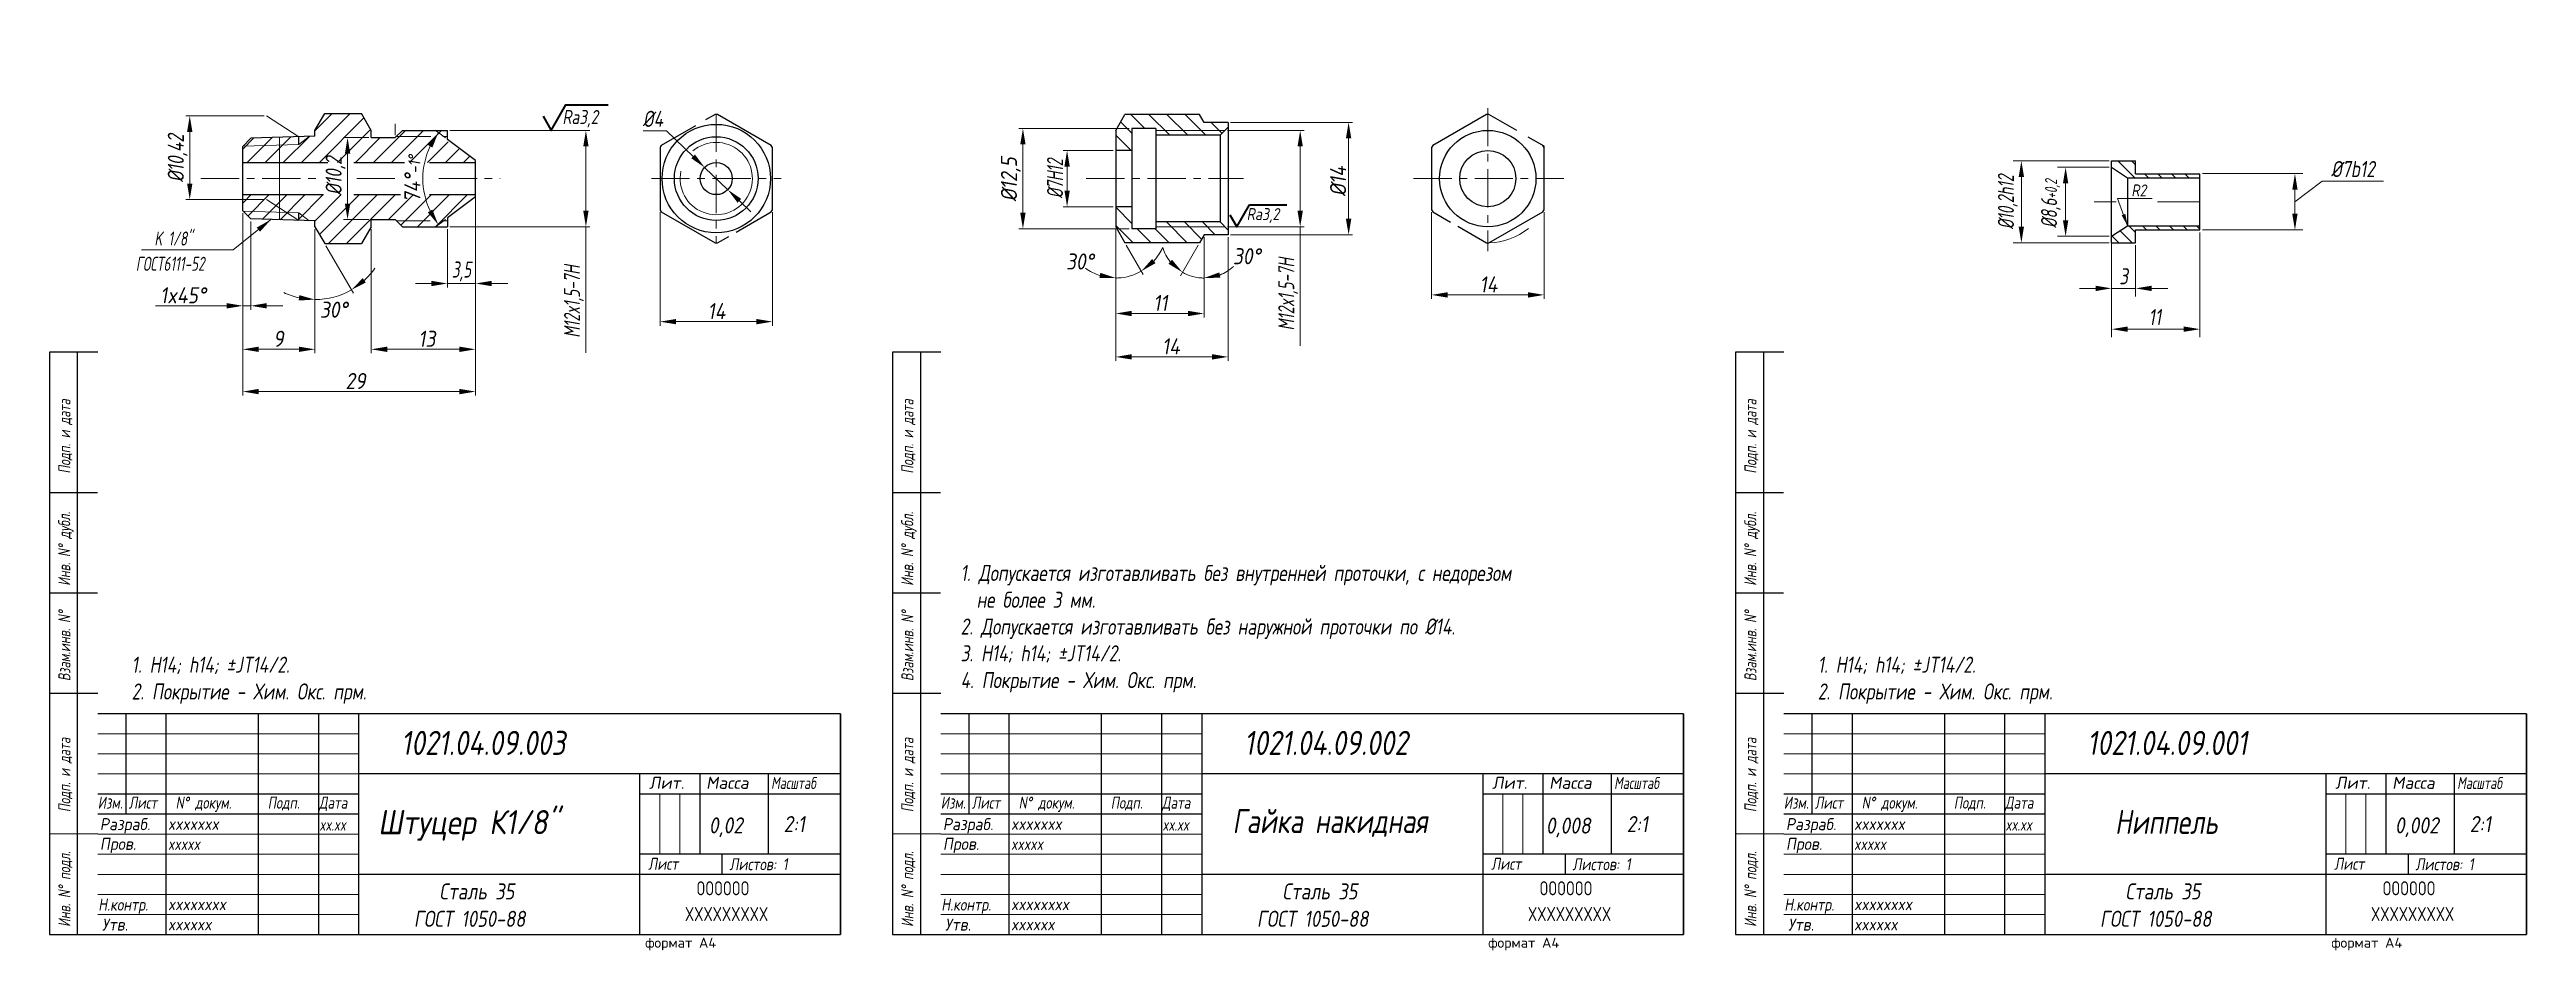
# Model space of a CAD drawing. Header units: millimetres. Extents: x 1490 to 3668, y -4564 to 680.
# Drawn here: x 1951 to 2568, y -3583 to -3359 of the extents above; entities that cross this region are included whole.
import ezdxf

# ---------------------------------------------------------------- set-up
doc = ezdxf.new("R2010")
doc.units = ezdxf.units.MM
doc.linetypes.add('CENTER', pattern=[50.8, 31.75, -6.35, 6.35, -6.35])
for name, color, linetype, lineweight in [('Ax', 1, 'CENTER', 18), ('Dim', 3, 'Continuous', 40), ('Hatch', 5, 'Continuous', 18), ('Slim', 8, 'Continuous', 18), ('Text', 2, 'Continuous', 40), ('Wide', 31, 'Continuous', 60)]:
    doc.layers.add(name, color=color, linetype=linetype, lineweight=lineweight)
doc.styles.add('курсив', font='romans.shx', dxfattribs={"oblique": 10})
doc.styles.add('курсив 0_65', font='romans.shx', dxfattribs={"width": 0.65, "oblique": 10})
doc.styles.add('курсив 0_75', font='romans.shx', dxfattribs={"width": 0.75, "oblique": 10})
doc.styles.add('курсив 0_85', font='romans.shx', dxfattribs={"width": 0.85, "oblique": 10})
doc.dimstyles.new('L.Arrow', dxfattribs={"dimtxt": 4, "dimasz": 4, "dimexe": 2, "dimexo": 0.625, "dimgap": 1, "dimtad": 1, "dimlfac": 5, "dimtxsty": 'курсив 0_85', "dimcen": 0, "dimclrd": 256, "dimclre": 256, "dimclrt": 256, "dimadec": 1, "dimazin": 0, "dimtp": 0.0165, "dimtm": 0.0075, "dimtfac": 1, "dimtmove": 0, "dimatfit": 3, "dimfxl": 1, "dimlwd": 18, "dimlwe": 18, "dimarcsym": 0})
doc.dimstyles.new('к1_1', dxfattribs={"dimtxt": 4, "dimasz": 4, "dimexe": 1, "dimexo": 0.625, "dimtad": 1, "dimtxsty": 'курсив 0_85', "dimcen": 0, "dimadec": 0, "dimazin": 0, "dimtfac": 1, "dimtmove": 0, "dimatfit": 3, "dimldrblk": 'DOTSMALL', "dimfxl": 1, "dimlwd": 18, "dimlwe": 18, "dimarcsym": 0})
doc.dimstyles.new('к1_1св', dxfattribs={"dimtxt": 4, "dimasz": 4, "dimexe": 2, "dimexo": 0.625, "dimgap": 1, "dimtad": 1, "dimtoh": 1, "dimtxsty": 'курсив 0_75', "dimcen": 0, "dimadec": 0, "dimazin": 0, "dimtfac": 1, "dimtmove": 0, "dimatfit": 3, "dimldrblk": 'DOTSMALL', "dimfxl": 1, "dimlwd": 18, "dimlwe": 18, "dimarcsym": 0})

msp = doc.modelspace()

# ---------------------------------------------------------------- texts
at = {"layer": 'Text', "oblique": 10}
for s, height, style, width, p in [('Ra3,2', 3.5, 'курсив 0_75', 0.75, (2079.167, -3377.1935)), ('R2', 3, 'курсив', 0.8, (2469.9649, -3395.2173)), ('Ra3,2', 3, 'курсив', 0.8, (2249.6085, -3401.1092)), ('K 1/8"', 3.5, 'курсив 0_65', 0.65, (1977.5248, -3407.4409)), ('ГОСТ6111-52', 3.5, 'курсив 0_65', 0.65, (1972.8886, -3413.7313)), ('1021.04.09.003', 6, 'курсив', 0.8, (2038.9813, -3534.2742)), ('1021.04.09.002', 6, 'курсив', 0.8, (2248.9813, -3534.2742)), ('1021.04.09.001', 6, 'курсив', 0.8, (2458.9813, -3534.2742)), ('Масштаб', 3, 'курсив', 0.7, (2131.1341, -3542.7591)), ('Масштаб', 3, 'курсив', 0.7, (2341.1341, -3542.7591)), ('Масштаб', 3, 'курсив', 0.7, (2551.1341, -3542.7591)), ('Изм.', 3, 'курсив 0_75', 0.75, (1963.4005, -3547.6507)), ('Лист', 3, 'курсив 0_75', 0.75, (1971.1365, -3547.6507)), ('N%%D докум.', 3, 'курсив 0_75', 0.75, (1982.8083, -3547.6507)), ('Подп.', 3, 'курсив 0_75', 0.75, (2005.7486, -3547.6507)), ('Дата', 3, 'курсив 0_75', 0.75, (2018.522, -3547.6507)), ('Штуцер К1/8"', 6, 'курсив 0_85', 0.85, (2033.2411, -3554.0022)), ('Изм.', 3, 'курсив 0_75', 0.75, (2173.4005, -3547.6507)), ('Лист', 3, 'курсив 0_75', 0.75, (2181.1365, -3547.6507)), ('N%%D докум.', 3, 'курсив 0_75', 0.75, (2192.8083, -3547.6507)), ('Подп.', 3, 'курсив 0_75', 0.75, (2215.7486, -3547.6507)), ('Дата', 3, 'курсив 0_75', 0.75, (2228.522, -3547.6507)), ('Гайка накидная', 6, 'курсив 0_75', 0.75, (2246.0665, -3553.7323)), ('Изм.', 3, 'курсив 0_75', 0.75, (2383.4005, -3547.6507)), ('Лист', 3, 'курсив 0_75', 0.75, (2391.1365, -3547.6507)), ('N%%D докум.', 3, 'курсив 0_75', 0.75, (2402.8083, -3547.6507)), ('Подп.', 3, 'курсив 0_75', 0.75, (2425.7486, -3547.6507)), ('Дата', 3, 'курсив 0_75', 0.75, (2438.522, -3547.6507)), ('Разраб.', 3, 'курсив', 0.9, (1963.914, -3553.0064)), ('xxxxxxx', 3, 'курсив 0_85', 0.85, (1980.9058, -3552.9261)), ('0,02', 4, 'курсив 0_85', 0.85, (2115.6553, -3553.8076)), ('2:1', 4, 'курсив 0_85', 0.85, (2134.2555, -3553.4884)), ('Разраб.', 3, 'курсив', 0.9, (2173.914, -3553.0064)), ('xxxxxxx', 3, 'курсив 0_85', 0.85, (2190.9058, -3552.9261)), ('0,008', 4, 'курсив 0_85', 0.85, (2324.1451, -3553.8692)), ('2:1', 4, 'курсив 0_85', 0.85, (2344.2555, -3553.4884)), ('Разраб.', 3, 'курсив', 0.9, (2383.914, -3553.0064)), ('xxxxxxx', 3, 'курсив 0_85', 0.85, (2400.9058, -3552.9261)), ('Ниппель', 6, 'курсив 0_75', 0.75, (2465.8936, -3553.9452)), ('0,002', 4, 'курсив 0_85', 0.85, (2535.6553, -3553.8076)), ('2:1', 4, 'курсив 0_85', 0.85, (2554.2555, -3553.4884)), ('Пров.', 3, 'курсив', 0.9, (1963.94, -3557.911)), ('xxxxx', 3, 'курсив 0_85', 0.75, (1980.9058, -3557.9261)), ('Лист', 3, 'курсив', 0.8, (2100.5019, -3562.8744)), ('Листов: 1', 3, 'курсив', 0.8, (2120.7463, -3562.9803)), ('Пров.', 3, 'курсив', 0.9, (2173.94, -3557.911)), ('xxxxx', 3, 'курсив 0_85', 0.75, (2190.9058, -3557.9261)), ('Лист', 3, 'курсив', 0.8, (2310.5019, -3562.8744)), ('Листов: 1', 3, 'курсив', 0.8, (2330.7463, -3562.9803)), ('Пров.', 3, 'курсив', 0.9, (2383.94, -3557.911)), ('xxxxx', 3, 'курсив 0_85', 0.75, (2400.9058, -3557.9261)), ('Лист', 3, 'курсив', 0.8, (2520.5019, -3562.8744)), ('Листов: 1', 3, 'курсив', 0.8, (2540.7463, -3562.9803)), ('Сталь 35', 4, 'курсив', 0.8, (2048.4946, -3570.2401)), ('Сталь 35', 4, 'курсив', 0.8, (2258.4946, -3570.2401)), ('Сталь 35', 4, 'курсив', 0.8, (2468.4946, -3570.2401)), ('Н.контр.', 3, 'курсив', 0.8, (1963.5306, -3573.0299)), ('xxxxxxxx', 3, 'курсив 0_85', 0.85, (1980.9058, -3572.9261)), ('Н.контр.', 3, 'курсив', 0.8, (2173.5306, -3573.0299)), ('xxxxxxxx', 3, 'курсив 0_85', 0.85, (2190.9058, -3572.9261)), ('Н.контр.', 3, 'курсив', 0.8, (2383.5306, -3573.0299)), ('xxxxxxxx', 3, 'курсив 0_85', 0.85, (2400.9058, -3572.9261)), ('Утв.', 3, 'курсив', 0.9, (1964.4616, -3578.0082)), ('xxxxxx', 3, 'курсив 0_85', 0.85, (1980.9058, -3577.9261)), (' ГОСТ 1050-88', 4, 'курсив', 0.8, (2040.0233, -3577.0739)), ('Утв.', 3, 'курсив', 0.9, (2174.4616, -3578.0082)), ('xxxxxx', 3, 'курсив 0_85', 0.85, (2190.9058, -3577.9261)), (' ГОСТ 1050-88', 4, 'курсив', 0.8, (2250.0233, -3577.0739)), ('Утв.', 3, 'курсив', 0.9, (2384.4616, -3578.0082)), ('xxxxxx', 3, 'курсив 0_85', 0.85, (2400.9058, -3577.9261)), (' ГОСТ 1050-88', 4, 'курсив', 0.8, (2460.0233, -3577.0739))]:
    msp.add_text(s, height=height, dxfattribs=dict(at, style=style, width=width)).set_placement(p)
at = {"layer": 'Text', "style": 'курсив 0_75', "oblique": 10, "width": 0.7}
for s, p in [('Подп. и дата', (1956.5904, -3464.2224)), ('Подп. и дата', (2166.5904, -3464.2224)), ('Подп. и дата', (2376.5904, -3464.2224)), ('Инв. N%%D дубл.', (1956.5567, -3492.1559)), ('Инв. N%%D дубл.', (2166.5567, -3492.1559)), ('Инв. N%%D дубл.', (2376.5567, -3492.1559)), ('Взам.инв. N%%D', (1956.5904, -3515.8843)), ('Взам.инв. N%%D', (2166.5904, -3515.8843)), ('Взам.инв. N%%D', (2376.5904, -3515.8843)), ('Подп. и дата', (1956.5904, -3548.5096)), ('Подп. и дата', (2166.5904, -3548.5096)), ('Подп. и дата', (2376.5904, -3548.5096)), ('Инв. N%%D подл.', (1956.5904, -3577.0823)), ('Инв. N%%D подл.', (2166.5904, -3577.0823)), ('Инв. N%%D подл.', (2376.5904, -3577.0823))]:
    msp.add_text(s, height=3, rotation=90, dxfattribs=at).set_placement(p)
at = {"layer": 'Text', "style": 'курсив', "oblique": 10}
for s, p in [('Лит.', (2100.7549, -3542.711)), ('Масса', (2114.9545, -3542.711)), ('Лит.', (2310.7549, -3542.711)), ('Масса', (2324.9545, -3542.711)), ('Лит.', (2520.7549, -3542.711)), ('Масса', (2534.9545, -3542.711))]:
    msp.add_text(s, height=3, dxfattribs=at).set_placement(p)
at = {"layer": 'Text', "ltscale": 0.8, "style": 'курсив', "oblique": 10, "width": 0.7}
for p in [(2018.6266, -3553.1123), (2228.6266, -3553.1123), (2438.6266, -3553.1123)]:
    msp.add_text('xx.xx', height=3, dxfattribs=at).set_placement(p)
at = {"layer": 'Text', "style": 'курсив'}
for p in [(2099.7818, -3582.2683), (2309.7818, -3582.2683), (2519.7818, -3582.2683)]:
    msp.add_text('формат А4', height=2.5, dxfattribs=at).set_placement(p)
at = {"layer": 'Text', "ltscale": 6, "char_height": 4, "width": 177.752582, "attachment_point": 1, "style": 'курсив 0_75'}
for s, insert in [('1. Допускается изготавливать без внутренней проточки, с недорезом\\P  не более 3 мм.\\P2. Допускается изготавливать без наружной проточки по %%C14.\\P3. H14; h14; %%PJT14/2.\\P4. Покрытие - Хим. Окс. прм.', (2178.3426, -3486.963)), ('1. H14; h14; %%PJT14/2.\\P2. Покрытие - Хим. Окс. прм.', (1971.8582, -3509.8057)), ('1. H14; h14; %%PJT14/2.\\P2. Покрытие - Хим. Окс. прм.', (2391.8582, -3509.8057))]:
    msp.add_mtext(s, dxfattribs=dict(at, insert=insert))
at = {"layer": 'Wide', "lineweight": 50, "style": 'курсив', "width": 0.7}
for s, p in [('OOOOOO', (2112.5521, -3569.2252)), ('OOOOOO', (2322.5521, -3569.2252)), ('OOOOOO', (2532.5521, -3569.2252)), ('XXXXXXXXX', (2109.6788, -3575.635)), ('XXXXXXXXX', (2319.6788, -3575.635)), ('XXXXXXXXX', (2529.6788, -3575.635))]:
    msp.add_text(s, height=3.5, dxfattribs=at).set_placement(p)

# ---------------------------------------------------------------- blocks, each defined once
blk = doc.blocks.new('*D712')
at = {"layer": 'Defpoints', "color": 0, "transparency": 16777216}
for p in [(2057.52, -3395.27), (2031.52, -3402.77), (2057.52, -3433.27)]:
    blk.add_point(p, dxfattribs=at)
at = {"layer": 'Dim', "color": 0, "lineweight": 18, "transparency": 16777216}
for p, q in [((2057.52, -3395.89), (2057.52, -3434.27)), ((2031.52, -3403.39), (2031.52, -3434.27)), ((2035.52, -3433.27), (2053.52, -3433.27))]:
    blk.add_line(p, q, dxfattribs=at)
at = {"layer": 'Dim', "color": 0, "transparency": 16777216}
for points in [[(2035.52, -3432.61), (2035.52, -3433.94), (2031.52, -3433.27)], [(2053.52, -3432.61), (2053.52, -3433.94), (2057.52, -3433.27)]]:
    blk.add_solid(points, dxfattribs=at)
at = {"layer": 'Dim', "color": 0, "transparency": 16777216, "insert": (2045.39, -3430.65), "char_height": 4, "attachment_point": 5, "style": 'курсив 0_85'}
blk.add_mtext('13', dxfattribs=at)
blk = doc.blocks.new('_DotSmall')
at = {"color": 0, "linetype": 'ByBlock', "const_width": 0.5}
blk.add_lwpolyline([(-122670.93, 17467.94, 1), (-122670.8, 17467.94, 1)], format="xyb", close=True, dxfattribs=at)
blk = doc.blocks.new('*D713')
at = {"layer": 'Defpoints', "color": 0, "transparency": 16777216}
for p in [(1999.52, -3398.85), (2057.52, -3395.27), (2057.52, -3443.8)]:
    blk.add_point(p, dxfattribs=at)
at = {"layer": 'Dim', "color": 0, "lineweight": 18, "transparency": 16777216}
for p, q in [((1999.52, -3399.48), (1999.52, -3444.8)), ((2057.52, -3395.89), (2057.52, -3444.8)), ((2003.52, -3443.8), (2053.52, -3443.8))]:
    blk.add_line(p, q, dxfattribs=at)
at = {"layer": 'Dim', "color": 0, "transparency": 16777216}
for points in [[(2003.52, -3443.13), (2003.52, -3444.46), (1999.52, -3443.8)], [(2053.52, -3443.13), (2053.52, -3444.46), (2057.52, -3443.8)]]:
    blk.add_solid(points, dxfattribs=at)
at = {"layer": 'Dim', "color": 0, "transparency": 16777216, "insert": (2027.63, -3441.17), "char_height": 4, "attachment_point": 5, "style": 'курсив 0_85'}
blk.add_mtext('29', dxfattribs=at)
blk = doc.blocks.new('*D714')
at = {"layer": 'Defpoints', "color": 0, "transparency": 16777216}
for p in [(1999.52, -3398.75), (2017.52, -3402.77), (1999.52, -3433.27)]:
    blk.add_point(p, dxfattribs=at)
at = {"layer": 'Dim', "color": 0, "lineweight": 18, "transparency": 16777216}
for p, q in [((1999.52, -3399.38), (1999.52, -3434.27)), ((2017.52, -3403.39), (2017.52, -3434.27)), ((2013.52, -3433.27), (2003.52, -3433.27))]:
    blk.add_line(p, q, dxfattribs=at)
at = {"layer": 'Dim', "color": 0, "transparency": 16777216}
for points in [[(2003.52, -3432.61), (2003.52, -3433.94), (1999.52, -3433.27)], [(2013.52, -3432.61), (2013.52, -3433.94), (2017.52, -3433.27)]]:
    blk.add_solid(points, dxfattribs=at)
at = {"layer": 'Dim', "color": 0, "transparency": 16777216, "insert": (2008.42, -3430.65), "char_height": 4, "attachment_point": 5, "style": 'курсив 0_85'}
blk.add_mtext('9', dxfattribs=at)
blk = doc.blocks.new('*D125')
at = {"layer": 'Defpoints', "color": 0, "transparency": 16777216}
for p in [(2057.52, -3386.27), (2050.52, -3402.77), (2057.52, -3416.89)]:
    blk.add_point(p, dxfattribs=at)
at = {"layer": 'Dim', "color": 0, "lineweight": 18, "transparency": 16777216}
for p, q in [((2057.52, -3386.89), (2057.52, -3417.89)), ((2050.52, -3403.39), (2050.52, -3417.89)), ((2046.52, -3416.89), (2042.52, -3416.89)), ((2050.52, -3416.89), (2057.52, -3416.89)), ((2061.52, -3416.89), (2065.52, -3416.89))]:
    blk.add_line(p, q, dxfattribs=at)
at = {"layer": 'Dim', "color": 0, "transparency": 16777216}
for points in [[(2046.52, -3416.22), (2046.52, -3417.55), (2050.52, -3416.89)], [(2061.52, -3416.22), (2061.52, -3417.55), (2057.52, -3416.89)]]:
    blk.add_solid(points, dxfattribs=at)
at = {"layer": 'Dim', "color": 0, "transparency": 16777216, "insert": (2054.02, -3413.88), "char_height": 4, "attachment_point": 5, "style": 'курсив 0_65'}
blk.add_mtext('3,5', dxfattribs=at)
blk = doc.blocks.new('*D718')
at = {"layer": 'Defpoints', "color": 0, "transparency": 16777216}
for p in [(2031.52, -3380.57), (2025.64, -3400.97), (2031.52, -3400.97)]:
    blk.add_point(p, dxfattribs=at)
at = {"layer": 'Dim', "color": 0, "lineweight": 18, "transparency": 16777216}
for p, q in [((2030.9, -3380.57), (2024.64, -3380.57)), ((2025.64, -3384.57), (2025.64, -3396.97)), ((2030.9, -3400.97), (2024.64, -3400.97))]:
    blk.add_line(p, q, dxfattribs=at)
at = {"layer": 'Dim', "color": 0, "transparency": 16777216}
for points in [[(2024.97, -3384.57), (2026.31, -3384.57), (2025.64, -3380.57)], [(2024.97, -3396.97), (2026.31, -3396.97), (2025.64, -3400.97)]]:
    blk.add_solid(points, dxfattribs=at)
at = {"layer": 'Dim', "color": 0, "transparency": 16777216, "insert": (2022.64, -3390.06), "char_height": 4, "attachment_point": 5, "rotation": 90, "style": 'курсив 0_75'}
blk.add_mtext('%%c10,2', dxfattribs=at)
blk = doc.blocks.new('*D126')
at = {"layer": 'Defpoints', "color": 0, "transparency": 16777216}
for p in [(2005.46, -3375.16), (1986.33, -3396), (2005.46, -3396)]:
    blk.add_point(p, dxfattribs=at)
at = {"layer": 'Dim', "color": 0, "lineweight": 18, "transparency": 16777216}
for p, q in [((2004.83, -3375.16), (1985.33, -3375.16)), ((1986.33, -3379.16), (1986.33, -3392)), ((2004.83, -3396), (1985.33, -3396))]:
    blk.add_line(p, q, dxfattribs=at)
at = {"layer": 'Dim', "color": 0, "transparency": 16777216}
for points in [[(1985.66, -3379.16), (1986.99, -3379.16), (1986.33, -3375.16)], [(1985.66, -3392), (1986.99, -3392), (1986.33, -3396)]]:
    blk.add_solid(points, dxfattribs=at)
at = {"layer": 'Dim', "color": 0, "transparency": 16777216, "insert": (1983.32, -3385.67), "char_height": 4, "attachment_point": 5, "rotation": 90, "style": 'курсив 0_75'}
blk.add_mtext('%%c10,42', dxfattribs=at)
blk = doc.blocks.new('*D719')
at = {"layer": 'Defpoints', "color": 0, "transparency": 16777216}
for p in [(2050.52, -3378.77), (2050.52, -3402.77), (2085.01, -3402.77)]:
    blk.add_point(p, dxfattribs=at)
at = {"layer": 'Dim', "color": 0, "lineweight": 18, "transparency": 16777216}
for p, q in [((2051.15, -3378.77), (2086.01, -3378.77)), ((2085.01, -3382.77), (2085.01, -3398.77)), ((2051.15, -3402.77), (2086.01, -3402.77)), ((2085.01, -3402.77), (2085.01, -3434.19))]:
    blk.add_line(p, q, dxfattribs=at)
at = {"layer": 'Dim', "color": 0, "transparency": 16777216}
for points in [[(2084.35, -3382.77), (2085.68, -3382.77), (2085.01, -3378.77)], [(2084.35, -3398.77), (2085.68, -3398.77), (2085.01, -3402.77)]]:
    blk.add_solid(points, dxfattribs=at)
at = {"layer": 'Dim', "color": 0, "transparency": 16777216, "insert": (2082.01, -3421.39), "char_height": 4, "attachment_point": 5, "rotation": 90, "style": 'курсив 0_65'}
blk.add_mtext('M12x1,5-7H', dxfattribs=at)
blk = doc.blocks.new('*D720')
at = {"layer": 'Defpoints', "color": 0, "transparency": 16777216}
for p in [(1999.52, -3398.75), (2001.52, -3400.82), (2001.52, -3422.44)]:
    blk.add_point(p, dxfattribs=at)
at = {"layer": 'Dim', "color": 0, "lineweight": 18, "transparency": 16777216}
for p, q in [((1999.52, -3399.38), (1999.52, -3423.44)), ((2001.52, -3401.44), (2001.52, -3423.44)), ((1995.52, -3422.44), (1977.83, -3422.44)), ((2001.52, -3422.44), (1999.52, -3422.44)), ((2005.52, -3422.44), (2009.52, -3422.44))]:
    blk.add_line(p, q, dxfattribs=at)
at = {"layer": 'Dim', "color": 0, "transparency": 16777216}
for points in [[(1995.52, -3421.77), (1995.52, -3423.11), (1999.52, -3422.44)], [(2005.52, -3421.77), (2005.52, -3423.11), (2001.52, -3422.44)]]:
    blk.add_solid(points, dxfattribs=at)
at = {"layer": 'Dim', "color": 0, "transparency": 16777216, "insert": (1984.68, -3419.82), "char_height": 4, "attachment_point": 5, "style": 'курсив 0_85'}
blk.add_mtext('1x45%%d', dxfattribs=at)
blk = doc.blocks.new('*D128')
at = {"layer": 'Defpoints', "color": 0, "transparency": 16777216}
for p in [(2050.52, -3380.99), (2044.84, -3386.69), (2057.52, -3386.27), (2057.52, -3395.27), (2050.52, -3400.54)]:
    blk.add_point(p, dxfattribs=at)
at = {"layer": 'Dim', "color": 0, "lineweight": 18, "transparency": 16777216}
for p, q in [((2050.02, -3380.62), (2047.45, -3378.68)), ((2050.02, -3400.92), (2047.45, -3402.86))]:
    blk.add_line(p, q, dxfattribs=at)
blk.add_arc((2063.49, -3390.77), 19.09, 155.02608, 204.97392, dxfattribs=at)
at = {"layer": 'Dim', "color": 0, "transparency": 16777216}
for points in [[(2045.62, -3382.36), (2046.76, -3383.05), (2048.25, -3379.28)], [(2046.76, -3398.49), (2045.62, -3399.17), (2048.25, -3402.26)]]:
    blk.add_solid(points, dxfattribs=at)
at = {"layer": 'Dim', "color": 0, "transparency": 16777216, "insert": (2041.78, -3390.77), "char_height": 4, "attachment_point": 5, "rotation": 90, "style": 'курсив 0_85'}
blk.add_mtext('74°{\\H0.75x\\S^ -1%%d', dxfattribs=at)
blk = doc.blocks.new('*D721')
at = {"layer": 'Defpoints', "color": 0, "transparency": 16777216}
for p in [(2017.52, -3401.32), (2017.52, -3402.77), (2017.52, -3402.77), (2019.95, -3406.97), (2023.72, -3419.8)]:
    blk.add_point(p, dxfattribs=at)
at = {"layer": 'Dim', "color": 0, "lineweight": 18, "transparency": 16777216}
for p, q in [((2017.52, -3403.39), (2017.52, -3421.89)), ((2020.26, -3407.51), (2027.09, -3419.33))]:
    blk.add_line(p, q, dxfattribs=at)
for start, end in [(312.66982, 325.33965), (244.66035, 257.33018), (270, 300)]:
    blk.add_arc((2017.52, -3402.77), 18.13, start, end, dxfattribs=at)
at = {"layer": 'Dim', "color": 0, "transparency": 16777216}
for points in [[(2030.2, -3416.63), (2029.41, -3415.56), (2026.59, -3418.47)], [(2013.62, -3419.79), (2013.47, -3421.12), (2017.52, -3420.89)]]:
    blk.add_solid(points, dxfattribs=at)
at = {"layer": 'Dim', "color": 0, "transparency": 16777216, "insert": (2022.21, -3423.41), "char_height": 4, "attachment_point": 5, "style": 'курсив 0_85'}
blk.add_mtext('30°', dxfattribs=at)
blk = doc.blocks.new('*D725')
at = {"layer": 'Defpoints', "color": 0, "transparency": 16777216}
for p in [(2114.59, -3388), (2120.36, -3393.54)]:
    blk.add_point(p, dxfattribs=at)
at = {"layer": 'Dim', "color": 0, "lineweight": 18, "transparency": 16777216}
for p, q in [((2099.3, -3378.89), (2105.11, -3378.89)), ((2105.11, -3378.89), (2111.71, -3385.23)), ((2120.36, -3393.54), (2114.59, -3388)), ((2123.25, -3396.31), (2126.13, -3399.08))]:
    blk.add_line(p, q, dxfattribs=at)
at = {"layer": 'Dim', "color": 0, "transparency": 16777216}
for points in [[(2112.17, -3384.75), (2111.25, -3385.71), (2114.59, -3388)], [(2123.71, -3395.83), (2122.79, -3396.79), (2120.36, -3393.54)]]:
    blk.add_solid(points, dxfattribs=at)
at = {"layer": 'Dim', "color": 0, "transparency": 16777216, "insert": (2101.71, -3375.89), "char_height": 4, "attachment_point": 5, "style": 'курсив 0_75'}
blk.add_mtext('%%c4', dxfattribs=at)
blk = doc.blocks.new('*D727')
at = {"layer": 'Defpoints', "color": 0, "transparency": 16777216}
for p in [(2103.48, -3398.51), (2131.48, -3398.51), (2131.48, -3426.39)]:
    blk.add_point(p, dxfattribs=at)
at = {"layer": 'Dim', "color": 0, "lineweight": 18, "transparency": 16777216}
for p, q in [((2103.48, -3399.14), (2103.48, -3427.39)), ((2131.48, -3399.14), (2131.48, -3427.39)), ((2107.48, -3426.39), (2127.48, -3426.39))]:
    blk.add_line(p, q, dxfattribs=at)
at = {"layer": 'Dim', "color": 0, "transparency": 16777216}
for points in [[(2107.48, -3425.72), (2107.48, -3427.05), (2103.48, -3426.39)], [(2127.48, -3425.72), (2127.48, -3427.05), (2131.48, -3426.39)]]:
    blk.add_solid(points, dxfattribs=at)
at = {"layer": 'Dim', "color": 0, "transparency": 16777216, "insert": (2117.56, -3423.76), "char_height": 4, "attachment_point": 5, "style": 'курсив 0_85'}
blk.add_mtext('14', dxfattribs=at)
blk = doc.blocks.new('*D728')
at = {"layer": 'Defpoints', "color": 0, "transparency": 16777216}
for p in [(2216.98, -3402.77), (2244.98, -3404.77), (2244.98, -3435.16)]:
    blk.add_point(p, dxfattribs=at)
at = {"layer": 'Dim', "color": 0, "lineweight": 18, "transparency": 16777216}
for p, q in [((2216.98, -3403.39), (2216.98, -3436.16)), ((2244.98, -3405.39), (2244.98, -3436.16)), ((2220.98, -3435.16), (2240.98, -3435.16))]:
    blk.add_line(p, q, dxfattribs=at)
at = {"layer": 'Dim', "color": 0, "transparency": 16777216}
for points in [[(2220.98, -3434.49), (2220.98, -3435.82), (2216.98, -3435.16)], [(2240.98, -3434.49), (2240.98, -3435.82), (2244.98, -3435.16)]]:
    blk.add_solid(points, dxfattribs=at)
at = {"layer": 'Dim', "color": 0, "transparency": 16777216, "insert": (2230.76, -3432.53), "char_height": 4, "attachment_point": 5, "style": 'курсив 0_85'}
blk.add_mtext('14', dxfattribs=at)
blk = doc.blocks.new('*D729')
at = {"layer": 'Defpoints', "color": 0, "transparency": 16777216}
for p in [(2216.98, -3402.77), (2238.98, -3404.77), (2238.98, -3424.36)]:
    blk.add_point(p, dxfattribs=at)
at = {"layer": 'Dim', "color": 0, "lineweight": 18, "transparency": 16777216}
for p, q in [((2216.98, -3403.39), (2216.98, -3425.36)), ((2238.98, -3405.39), (2238.98, -3425.36)), ((2220.98, -3424.36), (2234.98, -3424.36))]:
    blk.add_line(p, q, dxfattribs=at)
at = {"layer": 'Dim', "color": 0, "transparency": 16777216}
for points in [[(2220.98, -3423.69), (2220.98, -3425.02), (2216.98, -3424.36)], [(2234.98, -3423.69), (2234.98, -3425.02), (2238.98, -3424.36)]]:
    blk.add_solid(points, dxfattribs=at)
at = {"layer": 'Dim', "color": 0, "transparency": 16777216, "insert": (2228.14, -3421.73), "char_height": 4, "attachment_point": 5, "style": 'курсив 0_85'}
blk.add_mtext('11', dxfattribs=at)
blk = doc.blocks.new('*D732')
at = {"layer": 'Defpoints', "color": 0, "transparency": 16777216}
for p in [(2220.98, -3378.27), (2193.87, -3403.27), (2220.98, -3403.27)]:
    blk.add_point(p, dxfattribs=at)
at = {"layer": 'Dim', "color": 0, "lineweight": 18, "transparency": 16777216}
for p, q in [((2220.36, -3378.27), (2192.87, -3378.27)), ((2193.87, -3382.27), (2193.87, -3399.27)), ((2220.36, -3403.27), (2192.87, -3403.27))]:
    blk.add_line(p, q, dxfattribs=at)
at = {"layer": 'Dim', "color": 0, "transparency": 16777216}
for points in [[(2193.2, -3382.27), (2194.53, -3382.27), (2193.87, -3378.27)], [(2193.2, -3399.27), (2194.53, -3399.27), (2193.87, -3403.27)]]:
    blk.add_solid(points, dxfattribs=at)
at = {"layer": 'Dim', "color": 0, "transparency": 16777216, "insert": (2190.86, -3390.95), "char_height": 4, "attachment_point": 5, "rotation": 90, "style": 'курсив 0_85'}
blk.add_mtext('%%c12,5', dxfattribs=at)
blk = doc.blocks.new('*D733')
at = {"layer": 'Defpoints', "color": 0, "transparency": 16777216}
for p in [(2216.98, -3383.77), (2204.87, -3397.77), (2216.98, -3397.77)]:
    blk.add_point(p, dxfattribs=at)
at = {"layer": 'Dim', "color": 0, "lineweight": 18, "transparency": 16777216}
for p, q in [((2216.36, -3383.77), (2203.87, -3383.77)), ((2204.87, -3387.77), (2204.87, -3393.77)), ((2216.36, -3397.77), (2203.87, -3397.77))]:
    blk.add_line(p, q, dxfattribs=at)
at = {"layer": 'Dim', "color": 0, "transparency": 16777216}
for points in [[(2204.21, -3387.77), (2205.54, -3387.77), (2204.87, -3383.77)], [(2204.21, -3393.77), (2205.54, -3393.77), (2204.87, -3397.77)]]:
    blk.add_solid(points, dxfattribs=at)
at = {"layer": 'Dim', "color": 0, "transparency": 16777216, "insert": (2201.87, -3390.77), "char_height": 4, "attachment_point": 5, "rotation": 90, "style": 'курсив 0_65'}
blk.add_mtext('%%c7H12', dxfattribs=at)
blk = doc.blocks.new('*D734')
at = {"layer": 'Defpoints', "color": 0, "transparency": 16777216}
for p in [(2244.18, -3378.77), (2244.18, -3402.77), (2262.94, -3402.77)]:
    blk.add_point(p, dxfattribs=at)
at = {"layer": 'Dim', "color": 0, "lineweight": 18, "transparency": 16777216}
for p, q in [((2244.81, -3378.77), (2263.94, -3378.77)), ((2262.94, -3382.77), (2262.94, -3398.77)), ((2244.81, -3402.77), (2263.94, -3402.77)), ((2262.94, -3402.77), (2262.94, -3432.37))]:
    blk.add_line(p, q, dxfattribs=at)
at = {"layer": 'Dim', "color": 0, "transparency": 16777216}
for points in [[(2262.27, -3382.77), (2263.6, -3382.77), (2262.94, -3378.77)], [(2262.27, -3398.77), (2263.6, -3398.77), (2262.94, -3402.77)]]:
    blk.add_solid(points, dxfattribs=at)
at = {"layer": 'Dim', "color": 0, "transparency": 16777216, "insert": (2259.93, -3419.57), "char_height": 4, "attachment_point": 5, "rotation": 90, "style": 'курсив 0_65'}
blk.add_mtext('M12x1,5-7H', dxfattribs=at)
blk = doc.blocks.new('*D735')
at = {"layer": 'Defpoints', "color": 0, "transparency": 16777216}
for p in [(2244.98, -3376.77), (2244.98, -3404.77), (2275, -3404.77)]:
    blk.add_point(p, dxfattribs=at)
at = {"layer": 'Dim', "color": 0, "lineweight": 18, "transparency": 16777216}
for p, q in [((2245.61, -3376.77), (2276, -3376.77)), ((2275, -3380.77), (2275, -3400.77)), ((2245.61, -3404.77), (2276, -3404.77))]:
    blk.add_line(p, q, dxfattribs=at)
at = {"layer": 'Dim', "color": 0, "transparency": 16777216}
for points in [[(2274.33, -3380.77), (2275.67, -3380.77), (2275, -3376.77)], [(2274.33, -3400.77), (2275.67, -3400.77), (2275, -3404.77)]]:
    blk.add_solid(points, dxfattribs=at)
at = {"layer": 'Dim', "color": 0, "transparency": 16777216, "insert": (2272.38, -3391.42), "char_height": 4, "attachment_point": 5, "rotation": 90, "style": 'курсив 0_85'}
blk.add_mtext('%%c14', dxfattribs=at)
blk = doc.blocks.new('*D736')
at = {"layer": 'Defpoints', "color": 0, "transparency": 16777216}
for p in [(2216.98, -3378.77), (2216.98, -3402.77), (2216.98, -3402.77), (2219.29, -3406.77), (2221.34, -3414.76)]:
    blk.add_point(p, dxfattribs=at)
at = {"layer": 'Dim', "color": 0, "lineweight": 18, "transparency": 16777216}
for p, q in [((2216.98, -3403.39), (2216.98, -3416.52)), ((2219.6, -3407.31), (2223.86, -3414.68))]:
    blk.add_line(p, q, dxfattribs=at)
for start, end in [(318.04125, 336.0825), (233.9175, 251.95875), (270, 272.48047), (272.56821, 300)]:
    blk.add_arc((2216.98, -3402.77), 12.76, start, end, dxfattribs=at)
at = {"layer": 'Dim', "color": 0, "transparency": 16777216}
for points in [[(2226.89, -3411.82), (2226.05, -3410.78), (2223.36, -3413.82)], [(2213.14, -3414.24), (2212.93, -3415.56), (2216.98, -3415.52)]]:
    blk.add_solid(points, dxfattribs=at)
at = {"layer": 'Dim', "color": 0, "transparency": 16777216, "insert": (2208.08, -3411.41), "char_height": 4, "attachment_point": 5, "style": 'курсив 0_85'}
blk.add_mtext('30°', dxfattribs=at)
blk = doc.blocks.new('*D737')
at = {"layer": 'Defpoints', "color": 0, "transparency": 16777216}
for p in [(2238.98, -3404.77), (2238.98, -3405.39), (2237.83, -3406.77), (2238.98, -3408.1), (2235.3, -3414.88)]:
    blk.add_point(p, dxfattribs=at)
at = {"layer": 'Dim', "color": 0, "lineweight": 18, "transparency": 16777216}
for p, q in [((2237.51, -3407.31), (2233.1, -3414.95)), ((2238.98, -3408.73), (2238.98, -3416.53))]:
    blk.add_line(p, q, dxfattribs=at)
for start, end in [(197.15666, 218.57833), (240, 266.61487), (266.98777, 270), (291.42167, 312.84334)]:
    blk.add_arc((2238.98, -3404.77), 10.76, start, end, dxfattribs=at)
at = {"layer": 'Dim', "color": 0, "transparency": 16777216}
for points in [[(2231, -3410.97), (2230.13, -3411.98), (2233.6, -3414.09)], [(2243.04, -3415.44), (2242.79, -3414.13), (2238.98, -3415.53)]]:
    blk.add_solid(points, dxfattribs=at)
at = {"layer": 'Dim', "color": 0, "transparency": 16777216, "insert": (2249.65, -3410.1), "char_height": 4, "attachment_point": 5, "style": 'курсив 0_85'}
blk.add_mtext('30°', dxfattribs=at)
blk = doc.blocks.new('*D738')
at = {"layer": 'Defpoints', "color": 0, "transparency": 16777216}
for p in [(2295.67, -3398.51), (2323.67, -3398.51), (2323.67, -3419.73)]:
    blk.add_point(p, dxfattribs=at)
at = {"layer": 'Dim', "color": 0, "lineweight": 18, "transparency": 16777216}
for p, q in [((2295.67, -3399.14), (2295.67, -3420.73)), ((2323.67, -3399.14), (2323.67, -3420.73)), ((2299.67, -3419.73), (2319.67, -3419.73))]:
    blk.add_line(p, q, dxfattribs=at)
at = {"layer": 'Dim', "color": 0, "transparency": 16777216}
for points in [[(2299.67, -3419.06), (2299.67, -3420.4), (2295.67, -3419.73)], [(2319.67, -3419.06), (2319.67, -3420.4), (2323.67, -3419.73)]]:
    blk.add_solid(points, dxfattribs=at)
at = {"layer": 'Dim', "color": 0, "transparency": 16777216, "insert": (2309.86, -3417.11), "char_height": 4, "attachment_point": 5, "style": 'курсив 0_85'}
blk.add_mtext('14', dxfattribs=at)
blk = doc.blocks.new('*D743')
at = {"layer": 'Defpoints', "color": 0, "transparency": 16777216}
for p in [(2487.05, -3389.54), (2487.05, -3403.54), (2510.73, -3403.54)]:
    blk.add_point(p, dxfattribs=at)
at = {"layer": 'Dim', "color": 0, "lineweight": 18, "transparency": 16777216}
for p, q in [((2487.67, -3389.54), (2512.73, -3389.54)), ((2510.73, -3396.54), (2517.54, -3391.39)), ((2517.54, -3391.39), (2532.83, -3391.39)), ((2510.73, -3393.54), (2510.73, -3399.54)), ((2487.67, -3403.54), (2512.73, -3403.54))]:
    blk.add_line(p, q, dxfattribs=at)
at = {"layer": 'Dim', "color": 0, "transparency": 16777216}
for points in [[(2510.06, -3393.54), (2511.39, -3393.54), (2510.73, -3389.54)], [(2510.06, -3399.54), (2511.39, -3399.54), (2510.73, -3403.54)]]:
    blk.add_solid(points, dxfattribs=at)
at = {"layer": 'Dim', "color": 0, "transparency": 16777216, "insert": (2525.19, -3388.39), "char_height": 4, "attachment_point": 5, "style": 'курсив 0_75'}
blk.add_mtext('%%c7b12', dxfattribs=at)
blk = doc.blocks.new('*D744')
at = {"layer": 'Defpoints', "color": 0, "transparency": 16777216}
for p in [(2465.05, -3405.14), (2487.05, -3403.54), (2487.05, -3428.26)]:
    blk.add_point(p, dxfattribs=at)
at = {"layer": 'Dim', "color": 0, "lineweight": 18, "transparency": 16777216}
for p, q in [((2465.05, -3405.77), (2465.05, -3430.26)), ((2487.05, -3404.17), (2487.05, -3430.26)), ((2469.05, -3428.26), (2483.05, -3428.26))]:
    blk.add_line(p, q, dxfattribs=at)
at = {"layer": 'Dim', "color": 0, "transparency": 16777216}
for points in [[(2469.05, -3427.59), (2469.05, -3428.92), (2465.05, -3428.26)], [(2483.05, -3427.59), (2483.05, -3428.92), (2487.05, -3428.26)]]:
    blk.add_solid(points, dxfattribs=at)
at = {"layer": 'Dim', "color": 0, "transparency": 16777216, "insert": (2475.84, -3425.26), "char_height": 4, "attachment_point": 5, "style": 'курсив 0_75'}
blk.add_mtext('11', dxfattribs=at)
blk = doc.blocks.new('*D129')
at = {"layer": 'Defpoints', "color": 0, "transparency": 16777216}
for p in [(2465.05, -3406.74), (2471.05, -3406.74), (2471.05, -3418.1)]:
    blk.add_point(p, dxfattribs=at)
at = {"layer": 'Dim', "color": 0, "lineweight": 18, "transparency": 16777216}
for p, q in [((2465.05, -3407.37), (2465.05, -3420.1)), ((2471.05, -3407.37), (2471.05, -3420.1)), ((2461.05, -3418.1), (2457.05, -3418.1)), ((2465.05, -3418.1), (2471.05, -3418.1)), ((2475.05, -3418.1), (2479.05, -3418.1))]:
    blk.add_line(p, q, dxfattribs=at)
at = {"layer": 'Dim', "color": 0, "transparency": 16777216}
for points in [[(2461.05, -3417.44), (2461.05, -3418.77), (2465.05, -3418.1)], [(2475.05, -3417.44), (2475.05, -3418.77), (2471.05, -3418.1)]]:
    blk.add_solid(points, dxfattribs=at)
at = {"layer": 'Dim', "color": 0, "transparency": 16777216, "insert": (2468.05, -3415.1), "char_height": 4, "attachment_point": 5, "style": 'курсив 0_75'}
blk.add_mtext('3', dxfattribs=at)
blk = doc.blocks.new('*D745')
at = {"layer": 'Defpoints', "color": 0, "transparency": 16777216}
for p in [(2465.05, -3386.34), (2442.58, -3406.74), (2465.05, -3406.74)]:
    blk.add_point(p, dxfattribs=at)
at = {"layer": 'Dim', "color": 0, "lineweight": 18, "transparency": 16777216}
for p, q in [((2464.42, -3386.34), (2440.58, -3386.34)), ((2442.58, -3390.34), (2442.58, -3402.74)), ((2464.42, -3406.74), (2440.58, -3406.74))]:
    blk.add_line(p, q, dxfattribs=at)
at = {"layer": 'Dim', "color": 0, "transparency": 16777216}
for points in [[(2441.91, -3390.34), (2443.24, -3390.34), (2442.58, -3386.34)], [(2441.91, -3402.74), (2443.24, -3402.74), (2442.58, -3406.74)]]:
    blk.add_solid(points, dxfattribs=at)
at = {"layer": 'Dim', "color": 0, "transparency": 16777216, "insert": (2439.2, -3396.6), "char_height": 4, "attachment_point": 5, "rotation": 90, "style": 'курсив 0_65'}
blk.add_mtext('%%c10,2h12', dxfattribs=at)
blk = doc.blocks.new('*D130')
at = {"layer": 'Defpoints', "color": 0, "transparency": 16777216}
for p in [(2465.05, -3387.94), (2453.6, -3405.14), (2465.05, -3405.14)]:
    blk.add_point(p, dxfattribs=at)
at = {"layer": 'Dim', "color": 0, "lineweight": 18, "transparency": 16777216}
for p, q in [((2464.42, -3387.94), (2451.6, -3387.94)), ((2453.6, -3391.94), (2453.6, -3401.14)), ((2464.42, -3405.14), (2451.6, -3405.14))]:
    blk.add_line(p, q, dxfattribs=at)
at = {"layer": 'Dim', "color": 0, "transparency": 16777216}
for points in [[(2452.94, -3391.94), (2454.27, -3391.94), (2453.6, -3387.94)], [(2452.94, -3401.14), (2454.27, -3401.14), (2453.6, -3405.14)]]:
    blk.add_solid(points, dxfattribs=at)
at = {"layer": 'Dim', "color": 0, "transparency": 16777216, "insert": (2449.94, -3396.99), "char_height": 4, "attachment_point": 5, "rotation": 90, "style": 'курсив 0_65'}
blk.add_mtext('%%c8,6{\\H0.75x\\S+0,2', dxfattribs=at)

# ---------------------------------------------------------------- dimensions: what is measured, and where the dimension line sits
at = {"layer": 'Dim'}
dim = msp.add_angular_dim_2l(base=(2044.8424, -3386.6906), line1=((2057.5223, -3395.2686), (2050.5223, -3400.5435)), line2=((2057.5223, -3386.2686), (2050.5223, -3380.9937)), text='<>{\\H0.75x\\S^ -1%%d', dimstyle='к1_1', dxfattribs=at)
dim.commit()
dim.dimension.update_dxf_attribs({"geometry": '*D128', "text_midpoint": (2041.7768, -3390.7686)})
for base, p1, p2, text, dimstyle, override, picture, middle in [((2453.6025, -3405.1437), (2465.0457, -3387.9437), (2465.0457, -3405.1437), '%%c<>{\\H0.75x\\S+0,2', 'к1_1св', {"dimlfac": 0.5, "dimtxsty": 'курсив 0_65'}, '*D130', (2453.6025, -3396.9937)), ((1986.3268, -3396.0034), (2005.4598, -3375.1559), (2005.4598, -3396.0034), '%%c<>', 'к1_1', {"dimlfac": 0.5, "dimtxsty": 'курсив 0_75'}, '*D126', (1986.3268, -3385.6668)), ((2025.641, -3400.9686), (2031.5223, -3380.5686), (2031.5223, -3400.9686), '%%c<>', 'к1_1', {"dimlfac": 0.5, "dimtxsty": 'курсив 0_75'}, '*D718', (2025.641, -3390.0582)), ((2085.0118, -3402.7686), (2050.5223, -3378.7686), (2050.5223, -3402.7686), 'M12x1,5-7H', 'к1_1', {"dimlfac": 0.5, "dimtxsty": 'курсив 0_65'}, '*D719', (2085.0118, -3421.3891)), ((2193.8652, -3403.2686), (2220.9822, -3378.2686), (2220.9822, -3403.2686), '%%c<>', 'к1_1', {"dimlfac": 0.5}, '*D732', (2193.8652, -3390.9546)), ((2262.9381, -3402.7686), (2244.1822, -3378.7686), (2244.1822, -3402.7686), 'M<>x1,5-7H', 'к1_1', {"dimlfac": 0.5, "dimtxsty": 'курсив 0_65'}, '*D734', (2262.9381, -3419.5701)), ((2275.0007, -3404.7686), (2244.9822, -3376.7686), (2244.9822, -3404.7686), '%%c<>', 'к1_1', {"dimlfac": 0.5}, '*D735', (2275.0007, -3391.4223)), ((2204.873, -3397.7686), (2216.9822, -3383.7686), (2216.9822, -3397.7686), '%%c<>H12', 'к1_1', {"dimgap": 1, "dimlfac": 0.5, "dimtxsty": 'курсив 0_65'}, '*D733', (2204.873, -3390.7686)), ((2442.5772, -3406.7437), (2465.0457, -3386.3437), (2465.0457, -3406.7437), '%%c<>h12', 'к1_1св', {"dimlfac": 0.5, "dimtxsty": 'курсив 0_65'}, '*D745', (2442.5772, -3396.6035)), ((2510.7255, -3403.5437), (2487.0457, -3389.5437), (2487.0457, -3403.5437), '%%c<>b12', 'к1_1св', {"dimlfac": 0.5, "dimtmove": 1}, '*D743', (2518.5433, -3391.3911))]:
    dim = msp.add_linear_dim(base=base, p1=p1, p2=p2, angle=90, text=text, dimstyle=dimstyle, override=override, dxfattribs=at)
    dim.commit()
    dim.dimension.update_dxf_attribs({"geometry": picture, "text_midpoint": middle, "dimtype": 160})
dim = msp.add_diameter_dim_2p(p1=(2120.3637, -3393.5396), p2=(2114.5943, -3387.9976), text='%%c4', dimstyle='к1_1св', dxfattribs=at)
dim.commit()
dim.dimension.update_dxf_attribs({"geometry": '*D725', "text_midpoint": (2101.7071, -3378.8875), "dimtype": 163})
for base, line1, line2, picture, middle in [((2221.3449, -3414.7553), ((2216.9822, -3378.7686), (2216.9822, -3402.7686)), ((2216.9822, -3402.7686), (2219.2916, -3406.7686)), '*D736', (2208.0826, -3411.4134)), ((2023.7217, -3419.8013), ((2017.5223, -3402.7686), (2019.9471, -3406.9686)), ((2017.5223, -3402.7686), (2017.5223, -3401.3174)), '*D721', (2022.2108, -3423.4102)), ((2235.3016, -3414.8809), ((2238.9822, -3405.3936), (2238.9822, -3408.1002)), ((2238.9822, -3404.7686), (2237.8275, -3406.7686)), '*D737', (2249.6506, -3410.0971))]:
    dim = msp.add_angular_dim_2l(base=base, line1=line1, line2=line2, dimstyle='к1_1', override={"dimtmove": 1}, dxfattribs=at)
    dim.commit()
    dim.dimension.update_dxf_attribs({"geometry": picture, "text_midpoint": middle, "dimtype": 162})
for base, p1, p2, dimstyle, override, picture, middle in [((2057.5223, -3416.8859), (2050.5223, -3402.7686), (2057.5223, -3386.2686), 'к1_1', {"dimlfac": 0.5, "dimtxsty": 'курсив 0_65'}, '*D125', (2054.0223, -3416.8859)), ((2057.5223, -3443.7953), (1999.5223, -3398.8537), (2057.5223, -3395.2686), 'к1_1', {"dimlfac": 0.5}, '*D713', (2027.6341, -3443.7953)), ((1999.5223, -3433.2726), (2017.5223, -3402.7686), (1999.5223, -3398.7549), 'к1_1', {"dimlfac": 0.5}, '*D714', (2008.421, -3433.2726)), ((2057.5223, -3433.2726), (2031.5223, -3402.7686), (2057.5223, -3395.2686), 'к1_1', {"dimlfac": 0.5}, '*D712', (2045.3875, -3433.2726)), ((2323.6705, -3419.7306), (2295.6705, -3398.5146), (2323.6705, -3398.5146), 'к1_1', {"dimlfac": 0.5}, '*D738', (2309.8579, -3419.7306)), ((2244.9822, -3435.1563), (2216.9822, -3402.7686), (2244.9822, -3404.7686), 'к1_1', {"dimlfac": 0.5}, '*D728', (2230.7598, -3435.1563)), ((2238.9822, -3424.3556), (2216.9822, -3402.7686), (2238.9822, -3404.7686), 'к1_1', {"dimlfac": 0.5}, '*D729', (2228.144, -3424.3556)), ((2487.0457, -3428.2579), (2465.0457, -3405.1437), (2487.0457, -3403.5437), 'к1_1св', {"dimlfac": 0.5}, '*D744', (2475.8433, -3428.2579)), ((2471.0457, -3418.1037), (2465.0457, -3406.7437), (2471.0457, -3406.7437), 'к1_1св', {"dimlfac": 0.5}, '*D129', (2468.0457, -3418.1037))]:
    dim = msp.add_linear_dim(base=base, p1=p1, p2=p2, dimstyle=dimstyle, override=override, dxfattribs=at)
    dim.commit()
    dim.dimension.update_dxf_attribs({"geometry": picture, "text_midpoint": middle, "dimtype": 160})
dim = msp.add_linear_dim(base=(2001.5213, -3422.4401), p1=(1999.5223, -3398.7549), p2=(2001.5213, -3400.8173), text='1x45%%d', dimstyle='к1_1', override={"dimlfac": 0.5}, dxfattribs=at)
dim.commit()
dim.dimension.update_dxf_attribs({"geometry": '*D720', "text_midpoint": (1984.6777, -3422.4401), "dimtype": 160})
dim = msp.add_linear_dim(base=(2131.479, -3426.3854), p1=(2103.479, -3398.5146), p2=(2131.479, -3398.5146), text='14', dimstyle='к1_1', dxfattribs=at)
dim.commit()
dim.dimension.update_dxf_attribs({"geometry": '*D727', "text_midpoint": (2117.557, -3426.3854), "dimtype": 160})

# ---------------------------------------------------------------- hatches: boundary and pattern name
at = {"layer": 'Hatch'}
h = msp.add_hatch(dxfattribs=at)
h.set_pattern_fill('ANSI31', color=256, style=0)
h.set_pattern_definition([(45, (-7477.674, -921.3544), (-2.245064, 2.245064), [])])
h.paths.add_polyline_path([(2050.5223, -3381.5471), (2050.5223, -3378.7686), (2039.3223, -3378.7686), (2037.5223, -3380.5686), (2031.5223, -3380.5686), (2031.5223, -3378.7686), (2029.0974, -3374.5686), (2019.9471, -3374.5686), (2017.5223, -3378.7686), (2017.5223, -3380.2199), (2016.0743, -3380.2651), (2013.5223, -3382.2461), (2008.6663, -3382.3978), (2008.6663, -3386.7686), (2057.5223, -3386.7686), (2057.5223, -3386.2686)])
h.paths.add_polyline_path([(2008.6663, -3382.3978), (1999.621, -3382.6805), (1999.5223, -3382.7824), (1999.5223, -3386.7686), (2008.6663, -3386.7686)])
h.paths.add_polyline_path([(2008.6663, -3380.4966), (2001.5213, -3380.7199), (1999.621, -3382.6805), (2008.6663, -3382.3978)])
h.paths.add_polyline_path([(2013.5223, -3380.3449), (2008.6663, -3380.4966), (2008.6663, -3382.3978), (2013.5223, -3382.2461)], flags=17)
h.paths.add_polyline_path([(2016.0743, -3380.2651), (2013.5223, -3380.3449), (2013.5223, -3382.2461)], flags=17)
h.paths.add_polyline_path([(2008.6663, -3399.1394), (1999.621, -3398.8567), (2001.5213, -3400.8173), (2008.6663, -3401.0406)])
h.paths.add_polyline_path([(2013.5223, -3399.2912), (2008.6663, -3399.1394), (2008.6663, -3401.0406), (2013.5223, -3401.1924)], flags=17)
h.paths.add_polyline_path([(2013.5223, -3399.2912), (2013.5223, -3401.1924), (2016.0743, -3401.2721)], flags=17)
h.paths.add_polyline_path([(2057.5223, -3395.2686), (2057.5223, -3394.7686), (2008.6663, -3394.7686), (2008.6663, -3399.1394), (2013.5223, -3399.2912), (2016.0743, -3401.2721), (2017.5223, -3401.3174), (2017.5223, -3402.7686), (2019.9471, -3406.9686), (2029.0974, -3406.9686), (2031.5223, -3402.7686), (2031.5223, -3400.9686), (2037.5223, -3400.9686), (2039.3223, -3402.7686), (2050.5223, -3402.7686), (2050.5223, -3399.9902)])
h.paths.add_polyline_path([(2008.6663, -3394.7686), (1999.5223, -3394.7686), (1999.5223, -3398.7549), (1999.621, -3398.8567), (2008.6663, -3399.1394)])
h.paths.add_polyline_path([(2019.2541, -3397.0579), (2019.2541, -3383.0584), (2026.016, -3383.0584), (2026.016, -3397.0579)], flags=9)
h.paths.add_polyline_path([(2038.7877, -3398.3275), (2038.7877, -3383.2098), (2044.7877, -3383.2098), (2044.7877, -3398.3275)], flags=9)
h = msp.add_hatch(dxfattribs=at)
h.set_pattern_fill('ANSI31', color=256, angle=90, style=0)
h.set_pattern_definition([(135, (-6800.1005, 5219.5405), (-2.245064, -2.245064), [])])
h.paths.add_polyline_path([(2237.8275, -3374.7686), (2219.2916, -3374.7686), (2216.9822, -3378.7686), (2216.9822, -3383.7686), (2220.9822, -3383.7686), (2220.9822, -3378.2686), (2226.9822, -3378.2686), (2226.9822, -3378.7686), (2244.1822, -3378.7686), (2244.9822, -3377.9686), (2244.9822, -3376.7686), (2238.9822, -3376.7686)])
h.paths.add_polyline_path([(2244.9822, -3403.5686), (2244.1822, -3402.7686), (2226.9822, -3402.7686), (2226.9822, -3403.2686), (2220.9822, -3403.2686), (2220.9822, -3397.7686), (2216.9822, -3397.7686), (2216.9822, -3402.7686), (2219.2916, -3406.7686), (2237.8275, -3406.7686), (2238.9822, -3404.7686), (2244.9822, -3404.7686)])
h.paths.add_polyline_path([(2242.9822, -3401.5686), (2226.9822, -3401.5686), (2226.9822, -3402.7686), (2244.1822, -3402.7686)], flags=17)
h.paths.add_polyline_path([(2244.1822, -3378.7686), (2226.9822, -3378.7686), (2226.9822, -3379.9686), (2242.9822, -3379.9686)], flags=17)
h = msp.add_hatch(dxfattribs=at)
h.set_pattern_fill('ANSI31', color=256, scale=0.75, angle=90, style=0)
h.set_pattern_definition([(135, (-6795.7523, 5222.7374), (-1.68379802, -1.68379802), [])])
h.paths.add_polyline_path([(2471.0457, -3386.3437), (2465.0457, -3386.3437), (2465.0457, -3387.9437), (2469.0494, -3390.5437), (2487.0457, -3390.5437), (2487.0457, -3389.5437), (2471.0457, -3389.5437)])
h.paths.add_polyline_path([(2469.0494, -3402.5437), (2465.0457, -3405.1437), (2465.0457, -3406.7437), (2471.0457, -3406.7437), (2471.0457, -3403.5437), (2487.0457, -3403.5437), (2487.0457, -3402.5437)])

# ---------------------------------------------------------------- linework, layer by layer
for p, q in [((2017.5223, -3378.7686), (2019.9471, -3374.5686)), ((2019.9471, -3374.5686), (2029.0974, -3374.5686)), ((2031.5223, -3378.7686), (2029.0974, -3374.5686)), ((2216.9822, -3378.7686), (2219.2916, -3374.7686)), ((2237.8275, -3374.7686), (2219.2916, -3374.7686)), ((2238.9822, -3376.7686), (2237.8275, -3374.7686)), ((1999.5223, -3382.7824), (2001.5213, -3380.7199)), ((2017.5223, -3380.2199), (2001.5213, -3380.7199)), ((2013.5223, -3382.2461), (2013.5223, -3380.3449)), ((2017.5223, -3380.2199), (2017.5223, -3378.7686)), ((2031.5223, -3380.5686), (2031.5223, -3378.7686)), ((2037.5223, -3380.5686), (2039.3223, -3378.7686)), ((2039.3223, -3378.7686), (2050.5223, -3378.7686)), ((2050.5223, -3380.9937), (2050.5223, -3378.7686)), ((2057.5223, -3386.2686), (2050.5223, -3380.9937)), ((2216.9822, -3378.7686), (2216.9822, -3402.7686)), ((2220.9822, -3378.2686), (2220.9822, -3403.2686)), ((2226.9822, -3378.2686), (2220.9822, -3378.2686)), ((2226.9822, -3378.2686), (2226.9822, -3403.2686)), ((2242.9822, -3379.9686), (2226.9822, -3379.9686)), ((2244.9822, -3376.7686), (2238.9822, -3376.7686)), ((2242.9822, -3379.9686), (2244.9822, -3377.9686)), ((2242.9822, -3379.9686), (2242.9822, -3401.5686)), ((2244.9822, -3376.7686), (2244.9822, -3404.7686)), ((1999.5223, -3398.7549), (1999.5223, -3382.7824)), ((2057.5223, -3395.2686), (2057.5223, -3386.2686)), ((2220.9822, -3383.7686), (2216.9822, -3383.7686)), ((2465.0457, -3406.7437), (2465.0457, -3386.3437)), ((2465.0457, -3386.3437), (2471.0457, -3386.3437)), ((2471.0457, -3389.5437), (2471.0457, -3386.3437)), ((2465.0457, -3387.9437), (2469.0494, -3390.5437)), ((2469.0494, -3390.5437), (2487.0457, -3390.5437)), ((2469.0494, -3390.5437), (2469.0494, -3402.5437)), ((2471.0457, -3389.5437), (2487.0457, -3389.5437)), ((2487.0457, -3403.5437), (2487.0457, -3389.5437)), ((1999.5223, -3398.7549), (2001.5213, -3400.8173)), ((2013.5223, -3401.1924), (2013.5223, -3399.2912)), ((2057.5223, -3395.2686), (2050.5223, -3400.5435)), ((2220.9822, -3397.7686), (2216.9822, -3397.7686)), ((2017.5223, -3401.3174), (2001.5213, -3400.8173)), ((2017.5223, -3402.7686), (2017.5223, -3401.3174)), ((2017.5223, -3402.7686), (2019.9471, -3406.9686)), ((2031.5223, -3402.7686), (2029.0974, -3406.9686)), ((2031.5223, -3402.7686), (2031.5223, -3400.9686)), ((2037.5223, -3400.9686), (2039.3223, -3402.7686)), ((2039.3223, -3402.7686), (2050.5223, -3402.7686)), ((2050.5223, -3400.5435), (2050.5223, -3402.7686)), ((2216.9822, -3402.7686), (2219.2916, -3406.7686)), ((2226.9822, -3403.2686), (2220.9822, -3403.2686)), ((2242.9822, -3401.5686), (2226.9822, -3401.5686)), ((2238.9822, -3404.7686), (2237.8275, -3406.7686)), ((2244.9822, -3404.7686), (2238.9822, -3404.7686)), ((2242.9822, -3401.5686), (2244.9822, -3403.5686)), ((2465.0457, -3405.1437), (2469.0494, -3402.5437)), ((2469.0494, -3402.5437), (2487.0457, -3402.5437)), ((2471.0457, -3403.5437), (2487.0457, -3403.5437)), ((2471.0457, -3406.7437), (2471.0457, -3403.5437)), ((2019.9471, -3406.9686), (2029.0974, -3406.9686)), ((2237.8275, -3406.7686), (2219.2916, -3406.7686)), ((2465.0457, -3406.7437), (2471.0457, -3406.7437)), ((1951.4005, -3434.0053), (1951.4005, -3579.0053)), ((1963.4005, -3434.0053), (1951.4005, -3434.0053)), ((1958.401, -3578.935), (1958.401, -3434.0053)), ((2161.4005, -3434.0053), (2161.4005, -3579.0053)), ((2173.4005, -3434.0053), (2161.4005, -3434.0053)), ((2168.401, -3578.935), (2168.401, -3434.0053)), ((2371.4005, -3434.0053), (2371.4005, -3579.0053)), ((2383.4005, -3434.0053), (2371.4005, -3434.0053)), ((2378.401, -3578.935), (2378.401, -3434.0053)), ((1963.3311, -3469.0051), (1951.4005, -3469.0065)), ((2173.3311, -3469.0051), (2161.4005, -3469.0065)), ((2383.3311, -3469.0051), (2371.4005, -3469.0065)), ((1963.3139, -3494.005), (1951.4005, -3494.0047)), ((2173.3139, -3494.005), (2161.4005, -3494.0047)), ((2383.3139, -3494.005), (2371.4005, -3494.0047)), ((1951.4005, -3519.0029), (1951.4005, -3519.0029)), ((1963.4005, -3519.0049), (1951.4005, -3519.0029)), ((2161.4005, -3519.0029), (2161.4005, -3519.0029)), ((2173.4005, -3519.0049), (2161.4005, -3519.0029)), ((2371.4005, -3519.0029), (2371.4005, -3519.0029)), ((2383.4005, -3519.0049), (2371.4005, -3519.0029)), ((2148.4005, -3524.0053), (1963.4005, -3524.0053)), ((1970.4005, -3524.0053), (1970.4005, -3549.0053)), ((1980.4005, -3524.0053), (1980.4005, -3579.0053)), ((2003.4005, -3524.0053), (2003.4005, -3579.0053)), ((2018.4005, -3524.0053), (2018.4005, -3579.0053)), ((2028.4005, -3524.0053), (2028.4005, -3579.0053)), ((2148.4005, -3579.0053), (2148.4005, -3524.0053)), ((2148.4005, -3524.0053), (2148.4005, -3579.0053)), ((2358.4005, -3524.0053), (2173.4005, -3524.0053)), ((2180.4005, -3524.0053), (2180.4005, -3549.0053)), ((2190.4005, -3524.0053), (2190.4005, -3579.0053)), ((2213.4005, -3524.0053), (2213.4005, -3579.0053)), ((2228.4005, -3524.0053), (2228.4005, -3579.0053)), ((2238.4005, -3524.0053), (2238.4005, -3579.0053)), ((2358.4005, -3579.0053), (2358.4005, -3524.0053)), ((2358.4005, -3524.0053), (2358.4005, -3579.0053)), ((2568.4005, -3524.0053), (2383.4005, -3524.0053)), ((2390.4005, -3524.0053), (2390.4005, -3549.0053)), ((2400.4005, -3524.0053), (2400.4005, -3579.0053)), ((2423.4005, -3524.0053), (2423.4005, -3579.0053)), ((2438.4005, -3524.0053), (2438.4005, -3579.0053)), ((2448.4005, -3524.0053), (2448.4005, -3579.0053)), ((2568.4005, -3579.0053), (2568.4005, -3524.0053)), ((2568.4005, -3524.0053), (2568.4005, -3579.0053)), ((2098.4005, -3539.0053), (2028.4005, -3539.0053)), ((2098.4005, -3539.0053), (2098.4005, -3579.0053)), ((2148.4005, -3539.0053), (2098.4005, -3539.0053)), ((2113.4005, -3539.0053), (2113.4005, -3559.0053)), ((2130.4005, -3539.0053), (2130.4005, -3559.0053)), ((2308.4005, -3539.0053), (2238.4005, -3539.0053)), ((2308.4005, -3539.0053), (2308.4005, -3579.0053)), ((2358.4005, -3539.0053), (2308.4005, -3539.0053)), ((2323.4005, -3539.0053), (2323.4005, -3559.0053)), ((2340.4005, -3539.0053), (2340.4005, -3559.0053)), ((2518.4005, -3539.0053), (2448.4005, -3539.0053)), ((2518.4005, -3539.0053), (2518.4005, -3579.0053)), ((2568.4005, -3539.0053), (2518.4005, -3539.0053)), ((2533.4005, -3539.0053), (2533.4005, -3559.0053)), ((2550.4005, -3539.0053), (2550.4005, -3559.0053)), ((2028.4005, -3544.0053), (1963.4005, -3544.0053)), ((2148.4005, -3544.0053), (2098.4005, -3544.0053)), ((2238.4005, -3544.0053), (2173.4005, -3544.0053)), ((2358.4005, -3544.0053), (2308.4005, -3544.0053)), ((2448.4005, -3544.0053), (2383.4005, -3544.0053)), ((2568.4005, -3544.0053), (2518.4005, -3544.0053)), ((2028.4005, -3549.0053), (1963.4005, -3549.0053)), ((2238.4005, -3549.0053), (2173.4005, -3549.0053)), ((2448.4005, -3549.0053), (2383.4005, -3549.0053)), ((1963.4005, -3554.0058), (1951.4005, -3553.9363)), ((2148.4005, -3559.0053), (2098.4005, -3559.0053)), ((2118.9049, -3559.0053), (2118.9049, -3564.0053)), ((2173.4005, -3554.0058), (2161.4005, -3553.9363)), ((2358.4005, -3559.0053), (2308.4005, -3559.0053)), ((2328.9049, -3559.0053), (2328.9049, -3564.0053)), ((2383.4005, -3554.0058), (2371.4005, -3553.9363)), ((2568.4005, -3559.0053), (2518.4005, -3559.0053)), ((2538.9049, -3559.0053), (2538.9049, -3564.0053)), ((2098.4005, -3564.0053), (2028.4005, -3564.0053)), ((2148.4005, -3564.0053), (2098.4005, -3564.0053)), ((2308.4005, -3564.0053), (2238.4005, -3564.0053)), ((2358.4005, -3564.0053), (2308.4005, -3564.0053)), ((2518.4005, -3564.0053), (2448.4005, -3564.0053)), ((2568.4005, -3564.0053), (2518.4005, -3564.0053)), ((1951.4005, -3579.0053), (1963.4005, -3579.0053)), ((1963.4005, -3579.0053), (2148.4005, -3579.0053)), ((2161.4005, -3579.0053), (2173.4005, -3579.0053)), ((2173.4005, -3579.0053), (2358.4005, -3579.0053)), ((2371.4005, -3579.0053), (2383.4005, -3579.0053)), ((2383.4005, -3579.0053), (2568.4005, -3579.0053))]:
    msp.add_line(p, q)
at = {"ltscale": 2}
for p, q in [((2031.5223, -3380.5686), (2037.5223, -3380.5686)), ((1999.5223, -3386.7686), (2020.7508, -3386.7686)), ((2027.1674, -3386.7686), (2039.7948, -3386.7686)), ((2046.0258, -3386.7686), (2057.5223, -3386.7686)), ((1999.5223, -3394.7686), (2019.6694, -3394.7686)), ((2027.2395, -3394.7686), (2038.8312, -3394.7686)), ((2046.09, -3394.7686), (2057.5223, -3394.7686)), ((2031.5223, -3400.9686), (2037.5223, -3400.9686))]:
    msp.add_line(p, q, dxfattribs=at)
for points in [[(2117.1872, -3374.7713), (2114.7723, -3376.1655)], [(2131.1872, -3382.5173), (2117.7708, -3374.7713)], [(2309.3787, -3374.7713), (2295.9623, -3382.5173)], [(2316.9245, -3378.7909), (2309.9623, -3374.7713)], [(2112.2956, -3377.5955), (2103.7708, -3382.5173)], [(2323.6705, -3398.5146), (2323.6705, -3382.6857), (2319.7509, -3380.4227)], [(2103.479, -3383.0227), (2103.479, -3398.5146)], [(2131.479, -3398.5146), (2131.479, -3383.0227)], [(2295.6705, -3383.0227), (2295.6705, -3398.5146)], [(2103.7708, -3399.02), (2117.1872, -3406.766)], [(2122.4076, -3404.0889), (2131.1872, -3399.02)], [(2295.9623, -3399.02), (2300.3938, -3401.5785)], [(2309.9623, -3406.766), (2323.3787, -3399.02)], [(2117.7708, -3406.766), (2120.5718, -3405.1488)], [(2302.2274, -3402.6371), (2309.3787, -3406.766)]]:
    msp.add_lwpolyline(points)
for centre, radius in [((2117.479, -3390.7686), 13.5), ((2117.479, -3390.7686), 10.42), ((2309.6705, -3390.7686), 12), ((2117.479, -3390.7686), 4), ((2309.6705, -3390.7686), 7)]:
    msp.add_circle(centre, radius)
for centre, start, end in [((2117.479, -3390.7686), 88.9550244, 91.0449756), ((2309.6705, -3390.7686), 88.9550244, 91.0449756), ((2117.479, -3390.7686), 148.9550244, 151.0449756), ((2117.479, -3390.7686), 28.9550244, 31.0449756), ((2309.6705, -3390.7686), 148.9550244, 151.0449756), ((2309.6705, -3390.7686), 28.9550244, 31.0449756), ((2117.479, -3390.7686), 208.9550244, 211.0449756), ((2117.479, -3390.7686), 328.9550244, 331.0449756), ((2309.6705, -3390.7686), 208.9550244, 211.0449756), ((2309.6705, -3390.7686), 328.9550244, 331.0449756), ((2117.479, -3390.7686), 268.9550244, 271.0449756), ((2309.6705, -3390.7686), 268.9550244, 271.0449756)]:
    msp.add_arc(centre, 16, start, end)
at = {"layer": 'Ax', "ltscale": 0.3}
for p, q in [((2117.479, -3374.6028), (2117.479, -3406.9344)), ((2309.6705, -3373.1962), (2309.6705, -3408.8316)), ((1989.1286, -3390.7686), (2018.5854, -3390.7686)), ((2027.9063, -3390.7686), (2037.6155, -3390.7686)), ((2048.3603, -3390.7686), (2063.6705, -3390.7686)), ((2101.3132, -3390.7686), (2133.6448, -3390.7686)), ((2209.6515, -3390.7686), (2248.8316, -3390.7686)), ((2291.1619, -3390.7686), (2328.5799, -3390.7686))]:
    msp.add_line(p, q, dxfattribs=at)
at = {"layer": 'Ax'}
for p, q in [((2460.7537, -3396.5437), (2466.2232, -3396.5437)), ((2476.4791, -3396.5437), (2487.0457, -3396.5437))]:
    msp.add_line(p, q, dxfattribs=at)
at = {"layer": 'Hatch'}
msp.add_line((2238.9822, -3405.3936), (2238.9822, -3408.1002), dxfattribs=at)
at = {"layer": 'Slim'}
for p, q in [((2005.4598, -3375.1559), (2013.5223, -3380.3449)), ((2008.6663, -3401.0406), (2008.6663, -3380.4966)), ((2013.5223, -3382.2461), (2016.0743, -3380.2651)), ((2037.5223, -3379.9436), (2037.5223, -3377.1271)), ((2037.8223, -3380.2686), (2046.3797, -3380.2686)), ((2049.3367, -3380.2686), (2050.5223, -3380.2686)), ((2244.1822, -3378.7686), (2226.9822, -3378.7686)), ((2013.5223, -3382.2461), (1999.5223, -3382.6836)), ((2013.5223, -3399.2912), (1999.5223, -3398.8537)), ((2005.4598, -3396.0034), (2013.5223, -3401.1924)), ((2013.5223, -3399.2912), (2016.0743, -3401.2721)), ((2037.8223, -3401.2686), (2046.1827, -3401.2686)), ((2049.0449, -3401.2686), (2050.5223, -3401.2686)), ((2244.1822, -3402.7686), (2226.9822, -3402.7686)), ((2028.4005, -3529.0053), (1963.4005, -3529.0053)), ((2238.4005, -3529.0053), (2173.4005, -3529.0053)), ((2448.4005, -3529.0053), (2383.4005, -3529.0053)), ((2028.4005, -3534.0053), (1963.4005, -3534.0053)), ((2238.4005, -3534.0053), (2173.4005, -3534.0053)), ((2448.4005, -3534.0053), (2383.4005, -3534.0053)), ((2028.4005, -3539.0053), (1963.4005, -3539.0053)), ((2238.4005, -3539.0053), (2173.4005, -3539.0053)), ((2448.4005, -3539.0053), (2383.4005, -3539.0053)), ((2103.4005, -3544.0053), (2103.4005, -3559.0053)), ((2108.4005, -3544.0053), (2108.4005, -3559.0053)), ((2313.4005, -3544.0053), (2313.4005, -3559.0053)), ((2318.4005, -3544.0053), (2318.4005, -3559.0053)), ((2523.4005, -3544.0053), (2523.4005, -3559.0053)), ((2528.4005, -3544.0053), (2528.4005, -3559.0053)), ((2028.4005, -3554.0053), (1963.4005, -3554.0053)), ((2028.4005, -3559.0053), (1963.4005, -3559.0053)), ((2238.4005, -3554.0053), (2173.4005, -3554.0053)), ((2238.4005, -3559.0053), (2173.4005, -3559.0053)), ((2448.4005, -3554.0053), (2383.4005, -3554.0053)), ((2448.4005, -3559.0053), (2383.4005, -3559.0053)), ((2028.4005, -3564.0053), (1963.4005, -3564.0053)), ((2238.4005, -3564.0053), (2173.4005, -3564.0053)), ((2448.4005, -3564.0053), (2383.4005, -3564.0053)), ((2028.4005, -3569.0053), (1963.4005, -3569.0053)), ((2238.4005, -3569.0053), (2173.4005, -3569.0053)), ((2448.4005, -3569.0053), (2383.4005, -3569.0053)), ((2028.4005, -3574.0053), (1963.4005, -3574.0053)), ((2238.4005, -3574.0053), (2173.4005, -3574.0053)), ((2448.4005, -3574.0053), (2383.4005, -3574.0053))]:
    msp.add_line(p, q, dxfattribs=at)
for centre, radius, start, end in [((2117.479, -3390.7686), 9, 168.2191149, 130.1372633), ((2309.6705, -3390.7686), 16, 271.0449756, 309.2286988)]:
    msp.add_arc(centre, radius, start, end, dxfattribs=at)
at = {"layer": 'Text'}
msp.add_line((2250.289, -3397.3063), (2259.6276, -3397.3063), dxfattribs=at)
for points in [[(2074.3267, -3375.2581), (2076.3535, -3378.7686), (2080.0328, -3372.3959), (2090.5451, -3372.3959)], [(2245.3981, -3399.7596), (2247.1353, -3402.7686), (2250.289, -3397.3063)]]:
    msp.add_lwpolyline(points, dxfattribs=at)

msp.set_redraw_order([(e.dxf.handle, doc.entitydb.next_handle()) for e in msp.query("TEXT MTEXT ATTDEF DIMENSION ARC_DIMENSION")])  # texts and dimensions are drawn at this point

# ---------------------------------------------------------------- leaders
at = {"layer": 'Dim'}
for points, override in [([(2469.0494, -3402.5437), (2466.5457, -3395.6958), (2475.1394, -3395.6958)], {"dimasz": 3, "dimgap": 1, "dimtad": 0}), ([(2006.5571, -3400.9747), (1997.1274, -3408.485), (1974.3221, -3408.485)], {"dimgap": 1, "dimtad": 0})]:
    msp.add_leader(points, dimstyle='L.Arrow', override=override, dxfattribs=at)

doc.saveas('drawing.dxf')
